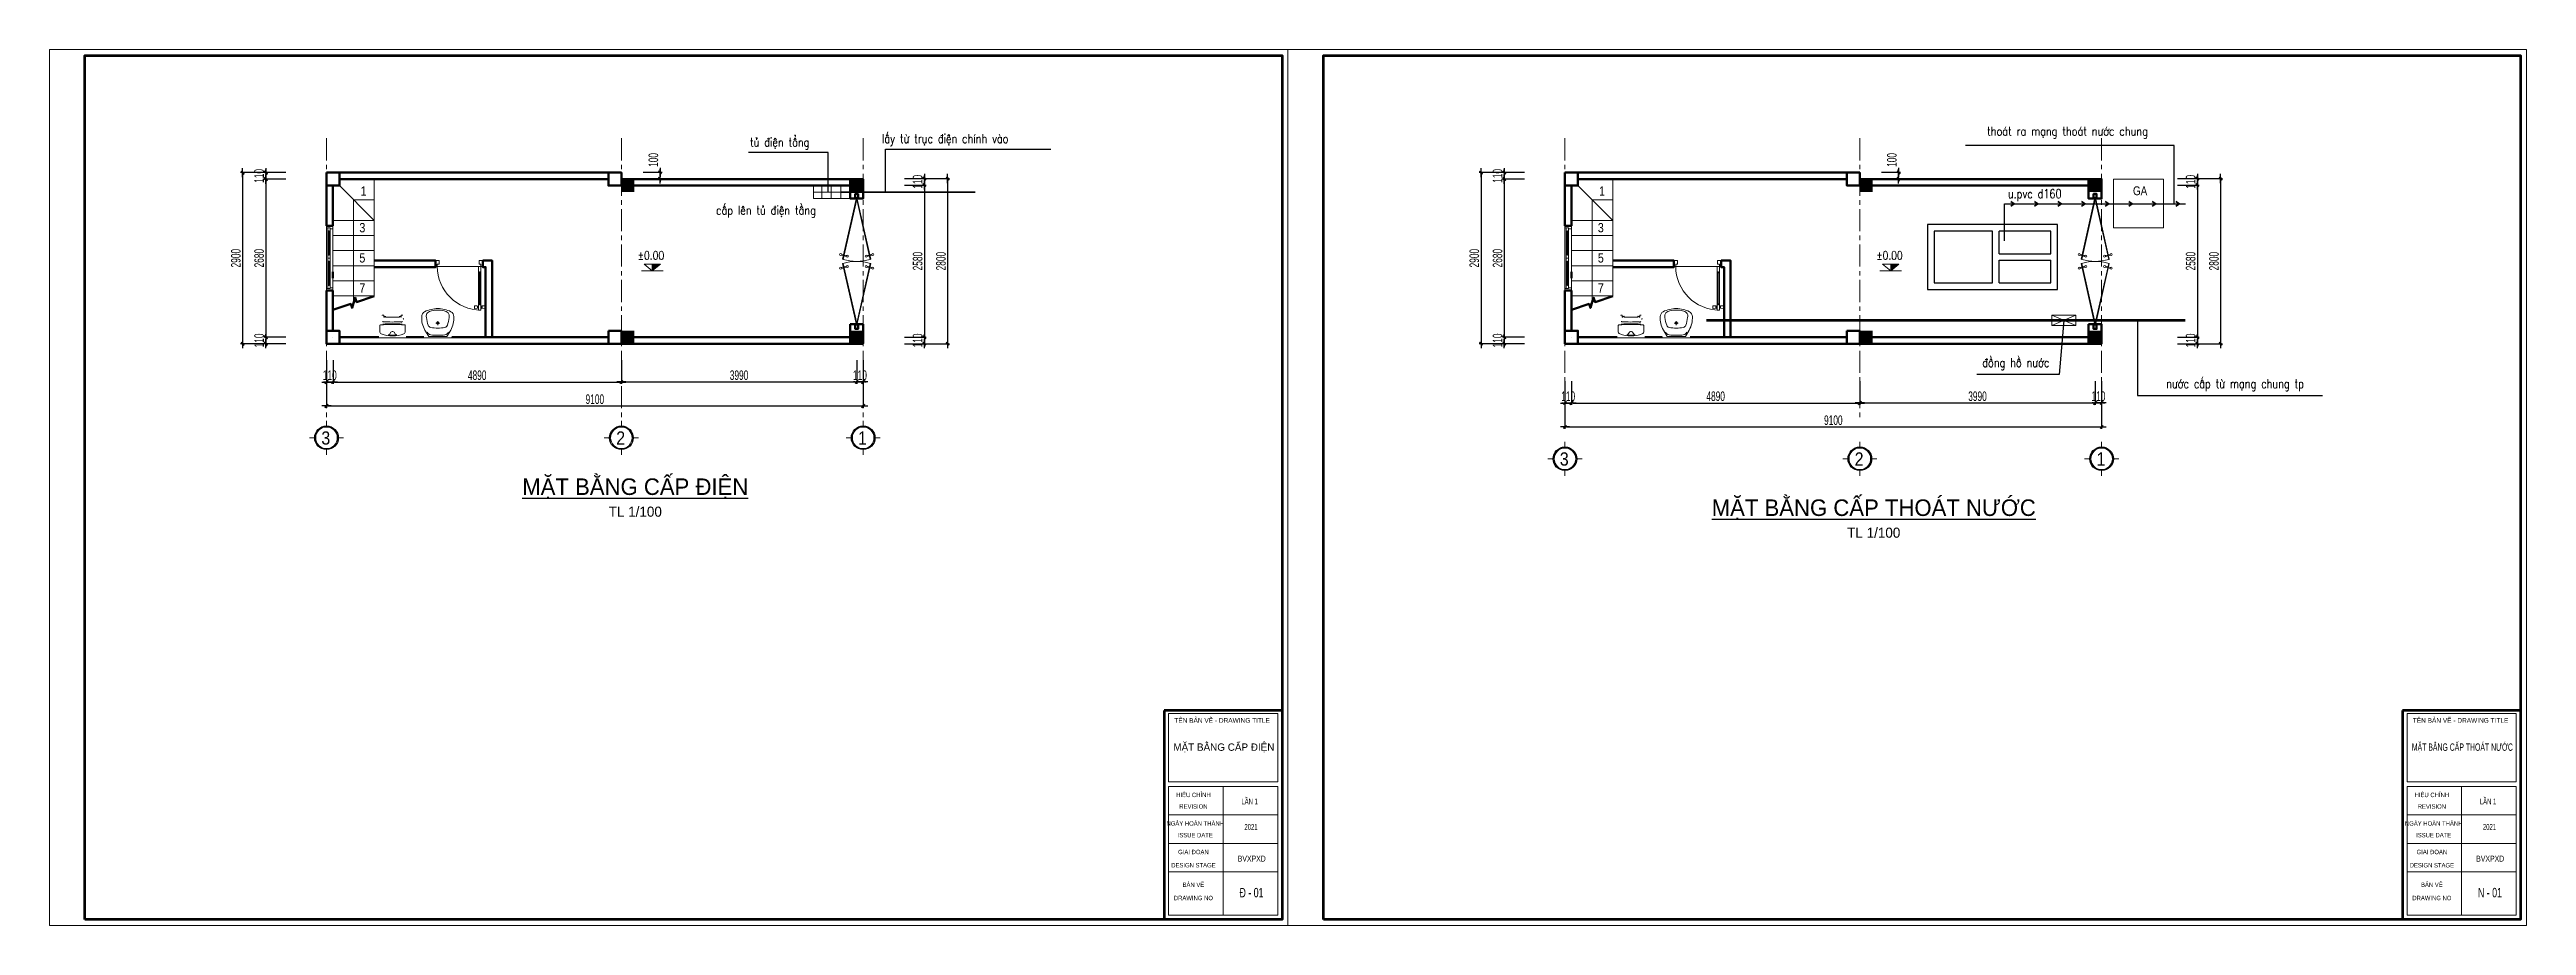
# Model space of a CAD drawing. Header units: millimetres. Extents: x 596422 to 1674380, y -367470 to 58862.
# Drawn here: x 818443 to 860443, y -74878 to -60028 of the extents above; entities that cross this region are included whole.
import ezdxf
from ezdxf.enums import TextEntityAlignment as Align

# ---------------------------------------------------------------- set-up
doc = ezdxf.new("R2010")
doc.units = ezdxf.units.MM
doc.header["$LTSCALE"] = 600
doc.header["$MEASUREMENT"] = 0
doc.linetypes.add('CENTER', pattern=[2, 1.25, -0.25, 0.25, -0.25])
doc.linetypes.add('HIDDEN', pattern=[0.375, 0.25, -0.125])
doc.layers.get('0').update_dxf_attribs({"lineweight": 0})
doc.layers.get('Defpoints').update_dxf_attribs({"lineweight": 0})
for name, color, linetype, lineweight in [('0.10_Thiet-Bi', 157, 'Continuous', 9), ('0.15_Cua', 144, 'Continuous', 15), ('cat1', 30, 'Continuous', 50), ('cat2', 22, 'Continuous', 30), ('cot', 40, 'Continuous', 13), ('dim', 144, 'Continuous', 13), ('EG Dim', 8, 'Continuous', 18), ('EG Net dam2', 6, 'Continuous', 35), ('EG Net manh', 9, 'Continuous', 5), ('EG Text2', 7, 'Continuous', 18), ('hatch1', 136, 'Continuous', 9), ('ISO', 33, 'Continuous', 15), ('LC Hatch', 252, 'Continuous', 9), ('LC ISO', 153, 'Continuous', 13), ('LC Net dam3', 1, 'Continuous', 60), ('LC Net thay', 7, 'Continuous', 25), ('LC noi that', 125, 'Continuous', 0), ('LC Text1', 3, 'Continuous', 20), ('LC Text2', 7, 'Continuous', 25), ('manh1', 67, 'Continuous', 13), ('noithat', 125, 'Continuous', 9), ('text', 1, 'Continuous', 20), ('thay1', 63, 'Continuous', 18), ('truc', 76, 'CENTER', 9), ('VAT DUNG TV', 253, 'Continuous', 9)]:
    doc.layers.add(name, color=color, linetype=linetype, lineweight=lineweight)
for name, color, linetype in [('font', 41, 'Continuous'), ('Khungten_LCDI', 7, 'Continuous'), ('Kichthuoc', 9, 'Continuous')]:
    doc.layers.add(name, color=color, linetype=linetype)
doc.styles.add('EG 1', font='VHAVANB.TTF')
doc.styles.add('HOATBIF', font='hoatbif.shx', dxfattribs={"width": 0.65})
doc.styles.add('Khungten', font='VHAVAN.TTF', dxfattribs={"width": 0.9, "height": 5000})
doc.styles.add('LC 1', font='VHAVANB.TTF')
doc.styles.add('LC 3', font='vnsimli.shx', dxfattribs={"width": 0.75})
doc.styles.add('style1', font='VHARIALN.TTF')
doc.styles.add('T1', font='Vnsimli.shx', dxfattribs={"width": 0.8})
doc.styles.add('T2', font='VHARIAL.TTF', dxfattribs={"width": 0.8})
doc.styles.add('Title', font='VHAVAN.TTF', dxfattribs={"width": 0.8})
doc.dimstyles.new('1-100', dxfattribs={"dimscale": 300, "dimtxt": 1.2, "dimasz": 0.25, "dimexe": 0.5, "dimexo": 0, "dimgap": 0.3, "dimtad": 1, "dimdec": 0, "dimzin": 0, "dimdsep": 46, "dimtxsty": 'HOATBIF', "dimblk1": 'DOT', "dimblk2": 'DOT', "dimsah": 1, "dimcen": -1, "dimdle": 1, "dimclrd": 256, "dimclre": 256, "dimclrt": 4, "dimadec": 3, "dimazin": 2, "dimtfac": 0.333333, "dimtdec": 0, "dimtix": 1, "dimtmove": 2, "dimatfit": 3, "dimldrblk": 'DOT', "dimfxl": 1, "dimtvp": 0.833333, "dimtolj": 1, "dimtzin": 0, "dimarcsym": 0})
doc.dimstyles.new('1-100(1-70)', dxfattribs={"dimscale": 70, "dimtxt": 2.5, "dimasz": 0.35, "dimexe": 0.5, "dimexo": 0, "dimgap": 0.8, "dimtad": 1, "dimdec": 0, "dimzin": 0, "dimdsep": 46, "dimtxsty": 'HOATBIF', "dimblk1": 'DOT', "dimblk2": 'DOT', "dimsah": 1, "dimcen": -1, "dimdle": 1, "dimclrd": 256, "dimclre": 256, "dimclrt": 4, "dimadec": 3, "dimazin": 2, "dimtfac": 0.333333, "dimtdec": 0, "dimtix": 1, "dimtmove": 2, "dimatfit": 3, "dimldrblk": 'DOT', "dimfxl": 1, "dimtvp": 0.833333, "dimtolj": 1, "dimtzin": 0, "dimarcsym": 0})

msp = doc.modelspace()

# ---------------------------------------------------------------- texts
at = {"layer": 'font', "style": 'style1'}
for s, p in [('1', (823717.3, -62506.5)), ('1', (844717.3, -62506.5)), ('3', (823697.2, -63126.9)), ('3', (844697.2, -63126.9)), ('5', (823697.2, -63638.9)), ('5', (844697.2, -63638.9)), ('7', (823697.2, -64150.9)), ('7', (844697.2, -64150.9))]:
    msp.add_text(s, height=157.9, dxfattribs=at).set_placement(p)
at = {"layer": 'LC Text1', "color": 3, "style": 'LC 3', "width": 0.8}
for s, p in [('tñ ®iÖn tæng', (830320.4, -61673)), ('lÊy tõ trôc ®iÖn chÝnh vµo', (832559.2, -61613.5)), ('cÊp lªn tñ ®iÖn tÇng', (829745.9, -62827.4))]:
    msp.add_text(s, height=150, dxfattribs=at).set_placement(p)
for s, p in [('tho¸t ra m¹ng tho¸t n\xadíc chung', (852661.2, -61487.3)), ('u.pvc d160', (852105, -62547.7)), ('®ång hå n\xadíc', (851784.5, -65411.5)), ('n\xadíc cÊp tõ m¹ng chung tp', (855502.1, -65767.8))]:
    msp.add_text(s, height=150, dxfattribs=at).set_placement(p, align=Align.CENTER)
at = {"layer": 'LC Text1', "ltscale": 0.2, "style": 'LC 1', "width": 0.9}
for s, p in [('3', (823127.7, -66793.3)), ('2', (828127.7, -66793.3)), ('1', (832227.7, -66793.3)), ('3', (844127.7, -67149.4)), ('2', (849127.7, -67149.4)), ('1', (853227.7, -67149.4))]:
    msp.add_text(s, height=224.7, dxfattribs=at).set_placement(p, align=Align.BOTTOM_CENTER)
at = {"layer": 'LC Text2', "style": 'T2', "width": 0.8}
msp.add_text('GA', height=150, dxfattribs=at).set_placement((853770.8, -62497.4))

# ---------------------------------------------------------------- blocks, each defined once
blk = doc.blocks.new('LCDI-new')
at = {"layer": 'Defpoints', "lineweight": 0}
blk.add_lwpolyline([(-1626044.71, 488105.01), (-1626044.71, 488402.01), (-1625624.71, 488402.01), (-1625624.71, 488105.01)], close=True, dxfattribs=at)
at = {"layer": 'Khungten_LCDI', "color": 5, "lineweight": 25}
blk.add_line((-1625626.71, 488107.01), (-1625626.71, 488400.01), dxfattribs=at)
at = {"layer": 'Khungten_LCDI', "color": 5, "lineweight": 60}
for p, q in [((-1625666.71, 488177.85), (-1625666.71, 488107.01)), ((-1625626.71, 488177.85), (-1625666.71, 488177.85))]:
    blk.add_line(p, q, dxfattribs=at)
at = {"layer": 'Khungten_LCDI', "color": 9, "lineweight": 15}
for p, q in [((-1625646.71, 488152.18), (-1625646.71, 488108.51)), ((-1625628.21, 488142.51), (-1625665.21, 488142.51)), ((-1625628.21, 488132.84), (-1625665.21, 488132.84)), ((-1625628.21, 488123.18), (-1625665.21, 488123.18))]:
    blk.add_line(p, q, dxfattribs=at)
at = {"layer": 'Khungten_LCDI', "color": 5, "lineweight": 60}
blk.add_lwpolyline([(-1626032.71, 488107.01), (-1626032.71, 488400.01), (-1625626.71, 488400.01), (-1625626.71, 488107.01)], close=True, dxfattribs=at)
at = {"layer": 'Khungten_LCDI', "color": 9, "lineweight": 15}
for points in [[(-1625665.21, 488153.68), (-1625628.21, 488153.68), (-1625628.21, 488176.84), (-1625665.21, 488176.84)], [(-1625665.21, 488108.51), (-1625628.21, 488108.51), (-1625628.21, 488152.18), (-1625665.21, 488152.18)]]:
    blk.add_lwpolyline(points, close=True, dxfattribs=at)
at = {"color": 7, "style": 'Khungten'}
blk.add_text('tªn b¶n vÏ - drawing title', height=1.6, dxfattribs=at).set_placement((-1625647.05, 488173.74), align=Align.CENTER)
at = {"color": 7}
for s, height, style, width, p in [('hiÖu chØnh', 1.5, 'Khungten', 0.8, (-1625656.79, 488148.52)), ('revision', 1.5, 'Khungten', 0.8, (-1625656.79, 488144.6)), ('ngµy hoµn thµnh', 1.5, 'Khungten', 0.8, (-1625656.17, 488138.85)), ('issue date', 1.5, 'Khungten', 0.8, (-1625656.17, 488134.89)), ('design stage', 1.5, 'Khungten', 0.8, (-1625656.79, 488124.68)), ('giai ®o¹n', 1.5, 'Khungten', 0.8, (-1625656.79, 488129.18)), ('BVxpxd', 2, 'Title', 0.7, (-1625637, 488126.67)), ('b¶n vÏ', 1.5, 'Khungten', 0.8, (-1625656.79, 488118.07)), ('drawing nO', 1.5, 'Khungten', 0.8, (-1625656.79, 488113.57))]:
    blk.add_text(s, height=height, dxfattribs=dict(at, style=style, width=width)).set_placement(p, align=Align.CENTER)
at = {"color": 2, "style": 'Title', "width": 1.824646}
for tag, p, p2 in [('TENBANVE1', (-1625663.58, 488164.65), (-1625629.32, 488164.65)), ('TENBANVE2', (-1625663.58, 488157.89), (-1625629.32, 488157.89))]:
    blk.add_attdef(tag, text='', height=2.5, dxfattribs=at).set_placement(p, p2, align=Align.FIT)
at = {"color": 7, "style": 'Khungten', "width": 0.8}
for tag, p in [('REVISION', (-1625637.72, 488146.05)), ('NGAYHT', (-1625637.25, 488137.42))]:
    blk.add_attdef(tag, text='', height=2, dxfattribs=at).set_placement(p, align=Align.CENTER)
at = {"color": 2, "style": 'Title', "width": 0.7}
blk.add_attdef('SOBANVE', text='', height=2.5, dxfattribs=at).set_placement((-1625637.09, 488114.55), align=Align.CENTER)
blk = doc.blocks.new('TIEUDE1')
at = {"layer": 'EG Text2', "color": 7, "style": 'EG 1'}
blk.add_attdef('TIªU§Ò', text='', height=5, dxfattribs=at).set_placement((0, 0), align=Align.BOTTOM_CENTER)
blk.add_attdef('TL', text='', height=3, dxfattribs=at).set_placement((0, -2), align=Align.TOP_CENTER)
blk = doc.blocks.new('TTRUC')
at = {"layer": 'ISO'}
for p, q in [((-6.4, 0), (-10.1, 0)), ((0, 6.4), (0, 10.1)), ((6.4, 0), (10.1, 0)), ((0, -6.4), (0, -10.1))]:
    blk.add_line(p, q, dxfattribs=at)
blk.add_circle((0, 0), 6.37, dxfattribs=at)
at = {"layer": 'Kichthuoc'}
blk.add_circle((0, 0), 6.95, dxfattribs=at)
blk = doc.blocks.new('DOT')
at = {"layer": 'Kichthuoc'}
blk.add_line((-3, 0), (3, 0), dxfattribs=at)
at = {"layer": 'Kichthuoc', "color": 4}
blk.add_line((-1, -1), (1, 1), dxfattribs=at)
blk.add_lwpolyline([(0.5, 1), (-1, -0.5), (-0.5, -1), (1, 0.5)], close=True, dxfattribs=at)
blk = doc.blocks.new('*D594')
at = {"layer": 'Defpoints', "color": 0, "transparency": 16777216}
for p in [(828140, -65292), (832130, -65292), (832130, -65664)]:
    blk.add_point(p, dxfattribs=at)
at = {"layer": 'EG Dim', "lineweight": -2, "transparency": 16777216}
for p, q in [((828140, -65292), (828140, -65697)), ((832130, -65292), (832130, -65697)), ((828166, -65664), (832104, -65664))]:
    blk.add_line(p, q, dxfattribs=at)
at = {"layer": 'EG Dim', "lineweight": -2, "transparency": 16777216, "xscale": 26, "yscale": 26, "zscale": 26, "rotation": 180}
blk.add_blockref('DOT', (828140, -65664), dxfattribs=at)
at = {"layer": 'EG Dim', "lineweight": -2, "transparency": 16777216, "xscale": 26, "yscale": 26, "zscale": 26}
blk.add_blockref('DOT', (832130, -65664), dxfattribs=at)
at = {"layer": 'EG Dim', "color": 4, "transparency": 16777216, "insert": (830135, -65550), "char_height": 162.5, "attachment_point": 5, "style": 'HOATBIF'}
blk.add_mtext('\\A1;3990', dxfattribs=at)
blk = doc.blocks.new('_Dot')
at = {"color": 0, "linetype": 'ByBlock', "lineweight": -2}
blk.add_line((-0.5, 0), (-1, 0), dxfattribs=at)
at = {"color": 0, "linetype": 'ByBlock', "const_width": 0.5}
blk.add_lwpolyline([(-0.25, 0, 1), (0.25, 0, 1)], format="xyb", close=True, dxfattribs=at)
blk = doc.blocks.new('*D595')
at = {"layer": 'Defpoints', "color": 0, "transparency": 16777216}
for p in [(823140, -65293), (832240, -65292), (832240, -66071)]:
    blk.add_point(p, dxfattribs=at)
at = {"layer": 'EG Dim', "lineweight": -2, "transparency": 16777216}
for p, q in [((823140, -65293), (823140, -66103)), ((832240, -65292), (832240, -66103)), ((823166, -66071), (832214, -66071))]:
    blk.add_line(p, q, dxfattribs=at)
at = {"layer": 'EG Dim', "lineweight": -2, "transparency": 16777216, "xscale": 26, "yscale": 26, "zscale": 26, "rotation": 180}
blk.add_blockref('DOT', (823140, -66071), dxfattribs=at)
at = {"layer": 'EG Dim', "lineweight": -2, "transparency": 16777216, "xscale": 26, "yscale": 26, "zscale": 26}
blk.add_blockref('DOT', (832240, -66071), dxfattribs=at)
at = {"layer": 'EG Dim', "color": 4, "transparency": 16777216, "insert": (827690, -65957), "char_height": 162.5, "attachment_point": 5, "style": 'HOATBIF'}
blk.add_mtext('\\A1;9100', dxfattribs=at)
blk = doc.blocks.new('*D596')
at = {"layer": 'Defpoints', "color": 0, "transparency": 16777216}
for p in [(822451, -62225), (822111, -64905), (822451, -64905)]:
    blk.add_point(p, dxfattribs=at)
at = {"layer": 'EG Dim', "lineweight": -2, "transparency": 16777216}
for p, q in [((822451, -62225), (822079, -62225)), ((822111, -62251), (822111, -64879)), ((822451, -64905), (822079, -64905))]:
    blk.add_line(p, q, dxfattribs=at)
at = {"layer": 'EG Dim', "lineweight": -2, "transparency": 16777216, "xscale": 26, "yscale": 26, "zscale": 26}
for p, rotation in [((822111, -62225), 90), ((822111, -64905), 270)]:
    blk.add_blockref('DOT', p, dxfattribs=dict(at, rotation=rotation))
at = {"layer": 'EG Dim', "color": 4, "transparency": 16777216, "insert": (821997, -63565), "char_height": 162.5, "attachment_point": 5, "rotation": 90, "style": 'HOATBIF'}
blk.add_mtext('\\A1;2680', dxfattribs=at)
blk = doc.blocks.new('*D597')
at = {"layer": 'Defpoints', "color": 0, "transparency": 16777216}
for p in [(822111, -65015), (822451, -64905), (822451, -65015)]:
    blk.add_point(p, dxfattribs=at)
at = {"layer": 'EG Dim', "lineweight": -2, "transparency": 16777216}
for p, q in [((822451, -64905), (822079, -64905)), ((822451, -65015), (822079, -65015)), ((822111, -64879), (822111, -64853)), ((822111, -64905), (822111, -65015)), ((822111, -65041), (822111, -65067))]:
    blk.add_line(p, q, dxfattribs=at)
at = {"layer": 'EG Dim', "lineweight": -2, "transparency": 16777216, "xscale": 26, "yscale": 26, "zscale": 26}
for p, rotation in [((822111, -64905), 270), ((822111, -65015), 90)]:
    blk.add_blockref('DOT', p, dxfattribs=dict(at, rotation=rotation))
at = {"layer": 'EG Dim', "color": 4, "transparency": 16777216, "insert": (821997, -64960), "char_height": 162.5, "attachment_point": 5, "rotation": 90, "style": 'HOATBIF'}
blk.add_mtext('\\A1;110', dxfattribs=at)
blk = doc.blocks.new('*D598')
at = {"layer": 'Defpoints', "color": 0, "transparency": 16777216}
for p in [(822451, -62115), (822111, -62225), (822451, -62225)]:
    blk.add_point(p, dxfattribs=at)
at = {"layer": 'EG Dim', "lineweight": -2, "transparency": 16777216}
for p, q in [((822451, -62115), (822079, -62115)), ((822111, -62089), (822111, -62063)), ((822111, -62115), (822111, -62225)), ((822451, -62225), (822079, -62225)), ((822111, -62251), (822111, -62277))]:
    blk.add_line(p, q, dxfattribs=at)
at = {"layer": 'EG Dim', "lineweight": -2, "transparency": 16777216, "xscale": 26, "yscale": 26, "zscale": 26}
for p, rotation in [((822111, -62115), 270), ((822111, -62225), 90)]:
    blk.add_blockref('DOT', p, dxfattribs=dict(at, rotation=rotation))
at = {"layer": 'EG Dim', "color": 4, "transparency": 16777216, "insert": (821997, -62170), "char_height": 162.5, "attachment_point": 5, "rotation": 90, "style": 'HOATBIF'}
blk.add_mtext('\\A1;110', dxfattribs=at)
blk = doc.blocks.new('*D599')
at = {"layer": 'Defpoints', "color": 0, "transparency": 16777216}
for p in [(822451, -62115), (821716, -65015), (822451, -65015)]:
    blk.add_point(p, dxfattribs=at)
at = {"layer": 'EG Dim', "lineweight": -2, "transparency": 16777216}
for p, q in [((822451, -62115), (821684, -62115)), ((821716, -62141), (821716, -64989)), ((822451, -65015), (821684, -65015))]:
    blk.add_line(p, q, dxfattribs=at)
at = {"layer": 'EG Dim', "lineweight": -2, "transparency": 16777216, "xscale": 26, "yscale": 26, "zscale": 26}
for p, rotation in [((821716, -62115), 90), ((821716, -65015), 270)]:
    blk.add_blockref('DOT', p, dxfattribs=dict(at, rotation=rotation))
at = {"layer": 'EG Dim', "color": 4, "transparency": 16777216, "insert": (821603, -63565), "char_height": 162.5, "attachment_point": 5, "rotation": 90, "style": 'HOATBIF'}
blk.add_mtext('\\A1;2900', dxfattribs=at)
blk = doc.blocks.new('*D600')
at = {"layer": 'Defpoints', "color": 0, "transparency": 16777216}
for p in [(823140, -65293), (823250, -65293), (823250, -65665)]:
    blk.add_point(p, dxfattribs=at)
at = {"layer": 'EG Dim', "lineweight": -2, "transparency": 16777216}
for p, q in [((823140, -65293), (823140, -65697)), ((823250, -65293), (823250, -65697)), ((823114, -65665), (823088, -65665)), ((823140, -65665), (823250, -65665)), ((823276, -65665), (823302, -65665))]:
    blk.add_line(p, q, dxfattribs=at)
at = {"layer": 'EG Dim', "lineweight": -2, "transparency": 16777216, "xscale": 26, "yscale": 26, "zscale": 26}
blk.add_blockref('DOT', (823140, -65665), dxfattribs=at)
at = {"layer": 'EG Dim', "lineweight": -2, "transparency": 16777216, "xscale": 26, "yscale": 26, "zscale": 26, "rotation": 180}
blk.add_blockref('DOT', (823250, -65665), dxfattribs=at)
at = {"layer": 'EG Dim', "color": 4, "transparency": 16777216, "insert": (823195, -65551), "char_height": 162.5, "attachment_point": 5, "style": 'HOATBIF'}
blk.add_mtext('\\A1;110', dxfattribs=at)
blk = doc.blocks.new('*D601')
at = {"layer": 'Defpoints', "color": 0, "transparency": 16777216}
for p in [(832130, -65292), (832240, -65292), (832240, -65664)]:
    blk.add_point(p, dxfattribs=at)
at = {"layer": 'EG Dim', "lineweight": -2, "transparency": 16777216}
for p, q in [((832130, -65292), (832130, -65696)), ((832240, -65292), (832240, -65696)), ((832104, -65664), (832078, -65664)), ((832130, -65664), (832240, -65664)), ((832266, -65664), (832292, -65664))]:
    blk.add_line(p, q, dxfattribs=at)
at = {"layer": 'EG Dim', "lineweight": -2, "transparency": 16777216, "xscale": 26, "yscale": 26, "zscale": 26}
blk.add_blockref('DOT', (832130, -65664), dxfattribs=at)
at = {"layer": 'EG Dim', "lineweight": -2, "transparency": 16777216, "xscale": 26, "yscale": 26, "zscale": 26, "rotation": 180}
blk.add_blockref('DOT', (832240, -65664), dxfattribs=at)
at = {"layer": 'EG Dim', "color": 4, "transparency": 16777216, "insert": (832185, -65550), "char_height": 162.5, "attachment_point": 5, "style": 'HOATBIF'}
blk.add_mtext('\\A1;110', dxfattribs=at)
blk = doc.blocks.new('*D602')
at = {"layer": 'Defpoints', "color": 0, "transparency": 16777216}
for p in [(832938, -62325), (832938, -64905), (833278, -64905)]:
    blk.add_point(p, dxfattribs=at)
at = {"layer": 'EG Dim', "lineweight": -2, "transparency": 16777216}
for p, q in [((832938, -62325), (833310, -62325)), ((833278, -62351), (833278, -64879)), ((832938, -64905), (833310, -64905))]:
    blk.add_line(p, q, dxfattribs=at)
at = {"layer": 'EG Dim', "lineweight": -2, "transparency": 16777216, "xscale": 26, "yscale": 26, "zscale": 26}
for p, rotation in [((833278, -62325), 90), ((833278, -64905), 270)]:
    blk.add_blockref('DOT', p, dxfattribs=dict(at, rotation=rotation))
at = {"layer": 'EG Dim', "color": 4, "transparency": 16777216, "insert": (833164, -63615), "char_height": 162.5, "attachment_point": 5, "rotation": 90, "style": 'HOATBIF'}
blk.add_mtext('\\A1;2580', dxfattribs=at)
blk = doc.blocks.new('*D603')
at = {"layer": 'Defpoints', "color": 0, "transparency": 16777216}
for p in [(832938, -64905), (832938, -65015), (833278, -65015)]:
    blk.add_point(p, dxfattribs=at)
at = {"layer": 'EG Dim', "lineweight": -2, "transparency": 16777216}
for p, q in [((832938, -64905), (833310, -64905)), ((832938, -65015), (833310, -65015)), ((833278, -64879), (833278, -64853)), ((833278, -64905), (833278, -65015)), ((833278, -65041), (833278, -65067))]:
    blk.add_line(p, q, dxfattribs=at)
at = {"layer": 'EG Dim', "lineweight": -2, "transparency": 16777216, "xscale": 26, "yscale": 26, "zscale": 26}
for p, rotation in [((833278, -64905), 270), ((833278, -65015), 90)]:
    blk.add_blockref('DOT', p, dxfattribs=dict(at, rotation=rotation))
at = {"layer": 'EG Dim', "color": 4, "transparency": 16777216, "insert": (833164, -64960), "char_height": 162.5, "attachment_point": 5, "rotation": 90, "style": 'HOATBIF'}
blk.add_mtext('\\A1;110', dxfattribs=at)
blk = doc.blocks.new('*D604')
at = {"layer": 'Defpoints', "color": 0, "transparency": 16777216}
for p in [(832938, -62215), (832938, -62325), (833278, -62325)]:
    blk.add_point(p, dxfattribs=at)
at = {"layer": 'EG Dim', "lineweight": -2, "transparency": 16777216}
for p, q in [((832938, -62215), (833310, -62215)), ((832938, -62325), (833310, -62325)), ((833278, -62189), (833278, -62163)), ((833278, -62215), (833278, -62325)), ((833278, -62351), (833278, -62377))]:
    blk.add_line(p, q, dxfattribs=at)
at = {"layer": 'EG Dim', "lineweight": -2, "transparency": 16777216, "xscale": 26, "yscale": 26, "zscale": 26}
for p, rotation in [((833278, -62215), 270), ((833278, -62325), 90)]:
    blk.add_blockref('DOT', p, dxfattribs=dict(at, rotation=rotation))
at = {"layer": 'EG Dim', "color": 4, "transparency": 16777216, "insert": (833164, -62270), "char_height": 162.5, "attachment_point": 5, "rotation": 90, "style": 'HOATBIF'}
blk.add_mtext('\\A1;110', dxfattribs=at)
blk = doc.blocks.new('*D605')
at = {"layer": 'Defpoints', "color": 0, "transparency": 16777216}
for p in [(832938, -62215), (832938, -65015), (833672, -65015)]:
    blk.add_point(p, dxfattribs=at)
at = {"layer": 'EG Dim', "lineweight": -2, "transparency": 16777216}
for p, q in [((832938, -62215), (833705, -62215)), ((833672, -62241), (833672, -64989)), ((832938, -65015), (833705, -65015))]:
    blk.add_line(p, q, dxfattribs=at)
at = {"layer": 'EG Dim', "lineweight": -2, "transparency": 16777216, "xscale": 26, "yscale": 26, "zscale": 26}
for p, rotation in [((833672, -62215), 90), ((833672, -65015), 270)]:
    blk.add_blockref('DOT', p, dxfattribs=dict(at, rotation=rotation))
at = {"layer": 'EG Dim', "color": 4, "transparency": 16777216, "insert": (833559, -63615), "char_height": 162.5, "attachment_point": 5, "rotation": 90, "style": 'HOATBIF'}
blk.add_mtext('\\A1;2800', dxfattribs=at)
blk = doc.blocks.new('*U14')
for p, q in [((30, 640), (30, 100)), ((70, 640), (70, 100)), ((30, 0), (770, 0))]:
    blk.add_line(p, q)
at = {"color": 8, "lineweight": 9}
for p, q in [((48, 650), (48, 90)), ((52, 650), (52, 90))]:
    blk.add_line(p, q, dxfattribs=at)
for points in [[(5, 670), (-35, 666, -0.443716), (-40, 671), (-40, 709, -0.443716), (-35, 714), (5, 710, -0.385314), (10, 705), (10, 675, -0.385314)], [(95, 670), (135, 666, 0.443716), (140, 671), (140, 709, 0.443716), (135, 714), (95, 710, 0.385314), (90, 705), (90, 675, 0.385314)]]:
    blk.add_lwpolyline(points, format="xyb", close=True)
for points in [[(20, 685), (10, 685), (10, 695), (20, 695)], [(55, 640), (70, 640), (70, 740), (30, 740), (30, 640), (45, 640), (45, 650), (55, 650), (55, 640)], [(80, 685), (90, 685), (90, 695), (80, 695)], [(55, 100), (70, 100), (70, 0), (30, 0), (30, 100), (45, 100), (45, 90), (55, 90), (55, 100)]]:
    blk.add_lwpolyline(points)
for points in [[(30, 0), (0, 0), (0, -100), (60, -100), (60, -40), (30, -40)], [(770, 0), (800, 0), (800, -100), (740, -100), (740, -40), (770, -40)]]:
    blk.add_lwpolyline(points, close=True)
for centre, start, end in [((70, 690), 143.1301, 216.8699), ((30, 690), 323.1301, 36.8699)]:
    blk.add_arc(centre, 50, start, end)
for centre, radius, start, end in [((30, 0), 740, 0, 90), ((47, 641), 8.25, 186.4342, 273.2898), ((53, 641), 8.25, 266.7102, 353.5658), ((47, 99), 8.25, 86.7102, 173.5658), ((53, 99), 8.25, 6.4342, 93.2898)]:
    blk.add_arc(centre, radius, start, end, dxfattribs=at)
blk = doc.blocks.new('TB WC BonCau 01')
at = {"color": 8}
blk.add_wipeout([(0, 230), (196, 230), (216, 220), (221, 207), (221, 200), (223, 180), (223, 165), (266, 168), (276, 180), (290, 185), (366, 190), (371, 185), (371, 180), (371, 174), (376, 174), (376, 180), (376, 185), (381, 190), (502, 186), (546, 180), (590, 170), (622, 160), (663, 140), (693, 120), (717, 100), (730, 88), (737, 80), (750, 60), (759, 40), (764, 20), (765, 0), (764, -20), (759, -40), (750, -60), (737, -80), (730, -88), (717, -100), (693, -120), (663, -140), (622, -160), (590, -170), (546, -180), (502, -186), (381, -190), (376, -185), (376, -180), (376, -174), (371, -174), (371, -180), (371, -185), (366, -190), (324, -188), (324, -200), (324, -205), (322, -207), (300, -207), (298, -205), (298, -200), (298, -186), (290, -185), (276, -180), (266, -168), (223, -165), (223, -180), (221, -200), (221, -207), (216, -220), (196, -230), (0, -230)], dxfattribs=at)
for p, q in [((48, 53), (84, 28)), ((95, 217), (196, 217)), ((339, 139), (339, 148)), ((340, 149), (371, 149)), ((353, 138), (340, 138)), ((342, -117), (342, 117)), ((342, 117), (353, 117)), ((354, 119), (354, 137)), ((376, 174), (371, 174)), ((376, 154), (376, 174)), ((84, -28), (48, -53)), ((95, -217), (196, -217)), ((258, -142), (258, -158)), ((260, -140), (262, -140)), ((262, -160), (260, -160)), ((263, -160), (262, -160)), ((339, -148), (339, -139)), ((340, -138), (353, -138)), ((371, -149), (340, -149)), ((353, -117), (342, -117)), ((354, -137), (354, -119)), ((376, -154), (376, -174))]:
    blk.add_line(p, q)
for centre, radius, start, end in [((563, 0), 540, 159.2678, 200.7321), ((535, 0), 500, 171.6681, 188.3323), ((60, 70), 20, 171.6799, 234.0514), ((95, 177), 40, 89.9986, 159.2669), ((64, 0), 34, 10.761, 54.0415), ((64, 0), 34, 349.239, 10.761), ((196, 205), 12, 3.9186, 90), ((-2782, 0), 2997, 356.062, 3.938), ((-2782, 0), 3010, 356.859, 3.1425), ((2758, 0), 2500, 176.3855, 183.208), ((293, 155), 30, 154.597, 176.3937), ((340, 148), 1, 89.9427, 180), ((340, 139), 0.499, 180, 270.1146), ((353, 137), 2, 0, 89.9713), ((353, 119), 2, 270.0286, 0), ((371, 154), 5, 270.0114, 0), ((60, -70), 20, 125.9547, 188.3347), ((95, -177), 40, 200.7312, 270.0014), ((64, 0), 34, 305.9475, 349.2341), ((196, -205), 12, 270.0048, 356.0627), ((260, -142), 2, 90, 180), ((260, -158), 2, 180, 270), ((293, -155), 30, 189.5643, 205.4252), ((310, -202), 20.2, 45.6327, 125.8626), ((340, -139), 0.5, 89.8854, 180), ((340, -148), 0.999, 180, 270.0573), ((353, -119), 2, 0, 89.9713), ((353, -137), 2, 270.0286, 0), ((371, -154), 5, 0, 89.9885)]:
    blk.add_arc(centre, radius, start, end)
blk = doc.blocks.new('*U47')
at = {"color": 8}
blk.add_wipeout([(0, 232), (40, 240), (141, 260), (241, 280), (296, 287), (352, 288), (388, 280), (421, 260), (439, 240), (451, 220), (460, 200), (468, 180), (475, 160), (481, 140), (487, 120), (491, 100), (495, 80), (497, 60), (499, 40), (500, 20), (500, 0), (500, -20), (499, -40), (497, -60), (495, -80), (491, -100), (487, -120), (481, -140), (475, -160), (468, -180), (460, -200), (451, -220), (439, -240), (421, -260), (388, -280), (352, -288), (296, -287), (240, -280), (141, -260), (40, -240), (0, -232)], dxfattribs=at).dxf.layer = 'LC noi that'
for p, q in [((204, 0), (274, 0)), ((239, 35), (239, -35))]:
    blk.add_line(p, q)
blk.add_lwpolyline([(15, -154), (15, 154), (121, 219, -0.14257), (351, 273, -0.255099), (432, 223, -0.124237), (485, 0, -0.124237), (432, -223, -0.255099), (351, -273, -0.142542), (121, -219)], format="xyb", close=True)
for points in [[(87, -180, -0.253319), (33, -92), (33, 92, -0.253319), (87, 180)], [(154, 0, -0.05085), (166, 121, -0.267955), (203, 162, -0.045825), (335, 193, -0.034433), (365, 195, -0.20396), (412, 175, -0.140892), (448, 107, -0.051029), (459, 0, -0.051029), (448, -107, -0.140892), (412, -175, -0.20396), (365, -195, -0.034433), (335, -193, -0.045825), (203, -162, -0.267955), (166, -121, -0.05085), (154, 0, 0.05085)]]:
    blk.add_lwpolyline(points, format="xyb")
blk.add_circle((239, 0), 20)
blk = doc.blocks.new('Caodo1')
at = {"layer": 'LC Text1'}
blk.add_hatch(color=256, dxfattribs=at).paths.add_polyline_path([(0, 200), (0, 0), (243, 200)])
for p, q in [((324, 0), (-324, 0)), ((0, 0), (0, 200))]:
    blk.add_line(p, q, dxfattribs=at)
blk.add_lwpolyline([(-243, 200), (243, 200), (0, 0), (0, 0)], close=True, dxfattribs=at)
at = {"layer": 'LC Text1', "style": 'T1', "width": 0.8}
blk.add_attdef('%%P0,00', text='', height=250, dxfattribs=at).set_placement((-39, 460), align=Align.MIDDLE_CENTER)
blk = doc.blocks.new('*D606')
at = {"layer": 'Defpoints', "color": 0, "transparency": 16777216}
for p in [(828507, -62109), (828796, -62109), (828507, -62219)]:
    blk.add_point(p, dxfattribs=at)
at = {"layer": 'EG Dim', "lineweight": -2, "transparency": 16777216}
for p, q in [((828507, -62109), (828829, -62109)), ((828796, -62083), (828796, -62057)), ((828796, -62219), (828796, -62109)), ((828507, -62219), (828829, -62219)), ((828796, -62245), (828796, -62271))]:
    blk.add_line(p, q, dxfattribs=at)
at = {"layer": 'EG Dim', "lineweight": -2, "transparency": 16777216, "xscale": 26, "yscale": 26, "zscale": 26}
for p, rotation in [((828796, -62109), 270), ((828796, -62219), 90)]:
    blk.add_blockref('DOT', p, dxfattribs=dict(at, rotation=rotation))
at = {"layer": 'EG Dim', "color": 4, "transparency": 16777216, "insert": (828683, -61900), "char_height": 162.5, "attachment_point": 5, "rotation": 90, "style": 'HOATBIF'}
blk.add_mtext('\\A1;100', dxfattribs=at)
blk = doc.blocks.new('*U18')
for p, q in [((35, 0), (1065, 0)), ((50, -110), (1050, -110)), ((610, -20), (1005, -20)), ((610, -60), (1005, -60))]:
    blk.add_line(p, q)
at = {"color": 8, "lineweight": 5}
for p, q in [((95, -20), (490, -20)), ((95, -35), (490, -35)), ((95, -45), (490, -45)), ((95, -60), (490, -60)), ((610, -20), (1005, -20)), ((610, -35), (1005, -35)), ((610, -45), (1005, -45)), ((610, -60), (1005, -60))]:
    blk.add_line(p, q, dxfattribs=at)
for points in [[(0, 0), (35, 0), (35, -60), (50, -60), (50, -110), (0, -110), (0, 0)], [(1100, 0), (1065, 0), (1065, -60), (1050, -60), (1050, -110), (1100, -110), (1100, 0)], [(610, -45), (610, -60), (550, -60), (550, -20), (610, -20), (610, -35), (600, -35), (600, -45), (610, -45)], [(1005, -45), (1005, -60), (1065, -60), (1065, -20), (1005, -20), (1005, -35), (1015, -35), (1015, -45), (1005, -45)]]:
    blk.add_lwpolyline(points)
for points in [[(35, -20), (95, -20), (95, -35), (85, -35), (85, -45), (95, -45), (95, -60), (35, -60)], [(550, -20), (490, -20), (490, -35), (500, -35), (500, -45), (490, -45), (490, -60), (550, -60)]]:
    blk.add_lwpolyline(points, close=True)
for points in [[(95, -29, -0.312187), (102, -35, -0.312187)], [(95, -51, 0.312187), (102, -45, 0.312187)], [(490, -29, 0.312187), (483, -35, 0.312187)], [(490, -51, -0.312187), (483, -45, -0.312187)]]:
    blk.add_lwpolyline(points, format="xyb", dxfattribs=at)
for centre, start, end in [((609, -37), 14.2151, 83.5658), ((609, -43), 276.4342, 345.7849), ((1006, -37), 96.4342, 165.7849), ((1006, -43), 194.2151, 263.5658)]:
    blk.add_arc(centre, 8.25, start, end, dxfattribs=at)
blk = doc.blocks.new('*D607')
at = {"layer": 'Defpoints', "color": 0, "transparency": 16777216}
for p in [(823250, -65293), (828140, -65292), (828140, -65665)]:
    blk.add_point(p, dxfattribs=at)
at = {"layer": 'EG Dim', "lineweight": -2, "transparency": 16777216}
for p, q in [((823250, -65293), (823250, -65697)), ((828140, -65292), (828140, -65697)), ((823276, -65665), (828114, -65665))]:
    blk.add_line(p, q, dxfattribs=at)
at = {"layer": 'EG Dim', "lineweight": -2, "transparency": 16777216, "xscale": 26, "yscale": 26, "zscale": 26, "rotation": 180}
blk.add_blockref('DOT', (823250, -65665), dxfattribs=at)
at = {"layer": 'EG Dim', "lineweight": -2, "transparency": 16777216, "xscale": 26, "yscale": 26, "zscale": 26}
blk.add_blockref('DOT', (828140, -65665), dxfattribs=at)
at = {"layer": 'EG Dim', "color": 4, "transparency": 16777216, "insert": (825695, -65551), "char_height": 162.5, "attachment_point": 5, "style": 'HOATBIF'}
blk.add_mtext('\\A1;4890', dxfattribs=at)
blk = doc.blocks.new('cuongluc')
at = {"layer": 'VAT DUNG TV'}
for points in [[(-6, -16), (-6, 0), (-22, 0), (-22, -16)], [(6, 0), (6, -32), (-6, -32), (-6, 0)], [(6, -16), (6, 0), (22, 0), (22, -16)], [(-11, -34), (-271, -1190), (-259, -1194), (1, -38)], [(-6, -16), (-6, -32), (-22, -32), (-22, -16)], [(12, -34), (272, -1190), (261, -1194), (1, -38)], [(-287, -1097), (-291, -1113), (-253, -1123), (-248, -1108)], [(-287, -1367), (-291, -1351), (-253, -1341), (-249, -1356)], [(-11, -2429), (-271, -1275), (-259, -1271), (1, -2425)], [(-198, -1122), (-202, -1137), (-241, -1126), (-237, -1111)], [(-198, -1343), (-203, -1327), (-241, -1338), (-237, -1353)], [(12, -2429), (272, -1275), (261, -1271), (1, -2425)], [(199, -1122), (204, -1137), (242, -1126), (238, -1111)], [(200, -1343), (204, -1327), (243, -1338), (238, -1353)], [(288, -1097), (292, -1113), (254, -1123), (250, -1108)], [(289, -1367), (293, -1351), (254, -1341), (250, -1356)], [(-6, -2448), (-6, -2432), (-22, -2432), (-22, -2448)], [(-6, -2448), (-6, -2464), (-22, -2464), (-22, -2448)], [(6, -2464), (6, -2432), (-6, -2432), (-6, -2464)], [(6, -2448), (6, -2464), (22, -2464), (22, -2448)]]:
    blk.add_lwpolyline(points, close=True, dxfattribs=at)
for centre in [(-309, -1364), (-308, -1100), (-181, -1134), (-181, -1330), (182, -1134), (183, -1330), (310, -1100), (310, -1364)]:
    blk.add_circle(centre, 20, dxfattribs=at)
for centre, radius, start, end in [((1, -323), 909, 253.3848, 286.6152), ((1, -2111), 879, 72.7862, 107.2138)]:
    blk.add_arc(centre, radius, start, end, dxfattribs=at)
blk = doc.blocks.new('*D610')
at = {"layer": 'Defpoints', "color": 0, "transparency": 16777216}
for p in [(849140, -65649), (853130, -65648), (853130, -66020)]:
    blk.add_point(p, dxfattribs=at)
at = {"layer": 'EG Dim', "lineweight": -2, "transparency": 16777216}
for p, q in [((849140, -65649), (849140, -66053)), ((853130, -65648), (853130, -66053)), ((849166, -66020), (853104, -66020))]:
    blk.add_line(p, q, dxfattribs=at)
at = {"layer": 'EG Dim', "lineweight": -2, "transparency": 16777216, "xscale": 26, "yscale": 26, "zscale": 26, "rotation": 180}
blk.add_blockref('DOT', (849140, -66020), dxfattribs=at)
at = {"layer": 'EG Dim', "lineweight": -2, "transparency": 16777216, "xscale": 26, "yscale": 26, "zscale": 26}
blk.add_blockref('DOT', (853130, -66020), dxfattribs=at)
at = {"layer": 'EG Dim', "color": 4, "transparency": 16777216, "insert": (851135, -65907), "char_height": 162.5, "attachment_point": 5, "style": 'HOATBIF'}
blk.add_mtext('\\A1;3990', dxfattribs=at)
blk = doc.blocks.new('*D611')
at = {"layer": 'Defpoints', "color": 0, "transparency": 16777216}
for p in [(844140, -65649), (853240, -65649), (853240, -66427)]:
    blk.add_point(p, dxfattribs=at)
at = {"layer": 'EG Dim', "lineweight": -2, "transparency": 16777216}
for p, q in [((844140, -65649), (844140, -66459)), ((853240, -65649), (853240, -66459)), ((844166, -66427), (853214, -66427))]:
    blk.add_line(p, q, dxfattribs=at)
at = {"layer": 'EG Dim', "lineweight": -2, "transparency": 16777216, "xscale": 26, "yscale": 26, "zscale": 26, "rotation": 180}
blk.add_blockref('DOT', (844140, -66427), dxfattribs=at)
at = {"layer": 'EG Dim', "lineweight": -2, "transparency": 16777216, "xscale": 26, "yscale": 26, "zscale": 26}
blk.add_blockref('DOT', (853240, -66427), dxfattribs=at)
at = {"layer": 'EG Dim', "color": 4, "transparency": 16777216, "insert": (848690, -66313), "char_height": 162.5, "attachment_point": 5, "style": 'HOATBIF'}
blk.add_mtext('\\A1;9100', dxfattribs=at)
blk = doc.blocks.new('*D612')
at = {"layer": 'Defpoints', "color": 0, "transparency": 16777216}
for p in [(843451, -62225), (843111, -64905), (843451, -64905)]:
    blk.add_point(p, dxfattribs=at)
at = {"layer": 'EG Dim', "lineweight": -2, "transparency": 16777216}
for p, q in [((843451, -62225), (843079, -62225)), ((843111, -62251), (843111, -64879)), ((843451, -64905), (843079, -64905))]:
    blk.add_line(p, q, dxfattribs=at)
at = {"layer": 'EG Dim', "lineweight": -2, "transparency": 16777216, "xscale": 26, "yscale": 26, "zscale": 26}
for p, rotation in [((843111, -62225), 90), ((843111, -64905), 270)]:
    blk.add_blockref('DOT', p, dxfattribs=dict(at, rotation=rotation))
at = {"layer": 'EG Dim', "color": 4, "transparency": 16777216, "insert": (842997, -63565), "char_height": 162.5, "attachment_point": 5, "rotation": 90, "style": 'HOATBIF'}
blk.add_mtext('\\A1;2680', dxfattribs=at)
blk = doc.blocks.new('*D613')
at = {"layer": 'Defpoints', "color": 0, "transparency": 16777216}
for p in [(843111, -65015), (843451, -64905), (843451, -65015)]:
    blk.add_point(p, dxfattribs=at)
at = {"layer": 'EG Dim', "lineweight": -2, "transparency": 16777216}
for p, q in [((843451, -64905), (843079, -64905)), ((843451, -65015), (843079, -65015)), ((843111, -64879), (843111, -64853)), ((843111, -64905), (843111, -65015)), ((843111, -65041), (843111, -65067))]:
    blk.add_line(p, q, dxfattribs=at)
at = {"layer": 'EG Dim', "lineweight": -2, "transparency": 16777216, "xscale": 26, "yscale": 26, "zscale": 26}
for p, rotation in [((843111, -64905), 270), ((843111, -65015), 90)]:
    blk.add_blockref('DOT', p, dxfattribs=dict(at, rotation=rotation))
at = {"layer": 'EG Dim', "color": 4, "transparency": 16777216, "insert": (842997, -64960), "char_height": 162.5, "attachment_point": 5, "rotation": 90, "style": 'HOATBIF'}
blk.add_mtext('\\A1;110', dxfattribs=at)
blk = doc.blocks.new('*D614')
at = {"layer": 'Defpoints', "color": 0, "transparency": 16777216}
for p in [(843451, -62115), (843111, -62225), (843451, -62225)]:
    blk.add_point(p, dxfattribs=at)
at = {"layer": 'EG Dim', "lineweight": -2, "transparency": 16777216}
for p, q in [((843451, -62115), (843079, -62115)), ((843111, -62089), (843111, -62063)), ((843111, -62115), (843111, -62225)), ((843451, -62225), (843079, -62225)), ((843111, -62251), (843111, -62277))]:
    blk.add_line(p, q, dxfattribs=at)
at = {"layer": 'EG Dim', "lineweight": -2, "transparency": 16777216, "xscale": 26, "yscale": 26, "zscale": 26}
for p, rotation in [((843111, -62115), 270), ((843111, -62225), 90)]:
    blk.add_blockref('DOT', p, dxfattribs=dict(at, rotation=rotation))
at = {"layer": 'EG Dim', "color": 4, "transparency": 16777216, "insert": (842997, -62170), "char_height": 162.5, "attachment_point": 5, "rotation": 90, "style": 'HOATBIF'}
blk.add_mtext('\\A1;110', dxfattribs=at)
blk = doc.blocks.new('*D615')
at = {"layer": 'Defpoints', "color": 0, "transparency": 16777216}
for p in [(843451, -62115), (842716, -65015), (843451, -65015)]:
    blk.add_point(p, dxfattribs=at)
at = {"layer": 'EG Dim', "lineweight": -2, "transparency": 16777216}
for p, q in [((843451, -62115), (842684, -62115)), ((842716, -62141), (842716, -64989)), ((843451, -65015), (842684, -65015))]:
    blk.add_line(p, q, dxfattribs=at)
at = {"layer": 'EG Dim', "lineweight": -2, "transparency": 16777216, "xscale": 26, "yscale": 26, "zscale": 26}
for p, rotation in [((842716, -62115), 90), ((842716, -65015), 270)]:
    blk.add_blockref('DOT', p, dxfattribs=dict(at, rotation=rotation))
at = {"layer": 'EG Dim', "color": 4, "transparency": 16777216, "insert": (842603, -63565), "char_height": 162.5, "attachment_point": 5, "rotation": 90, "style": 'HOATBIF'}
blk.add_mtext('\\A1;2900', dxfattribs=at)
blk = doc.blocks.new('*D616')
at = {"layer": 'Defpoints', "color": 0, "transparency": 16777216}
for p in [(844140, -65649), (844250, -65649), (844250, -66021)]:
    blk.add_point(p, dxfattribs=at)
at = {"layer": 'EG Dim', "lineweight": -2, "transparency": 16777216}
for p, q in [((844140, -65649), (844140, -66053)), ((844250, -65649), (844250, -66053)), ((844114, -66021), (844088, -66021)), ((844140, -66021), (844250, -66021)), ((844276, -66021), (844302, -66021))]:
    blk.add_line(p, q, dxfattribs=at)
at = {"layer": 'EG Dim', "lineweight": -2, "transparency": 16777216, "xscale": 26, "yscale": 26, "zscale": 26}
blk.add_blockref('DOT', (844140, -66021), dxfattribs=at)
at = {"layer": 'EG Dim', "lineweight": -2, "transparency": 16777216, "xscale": 26, "yscale": 26, "zscale": 26, "rotation": 180}
blk.add_blockref('DOT', (844250, -66021), dxfattribs=at)
at = {"layer": 'EG Dim', "color": 4, "transparency": 16777216, "insert": (844195, -65907), "char_height": 162.5, "attachment_point": 5, "style": 'HOATBIF'}
blk.add_mtext('\\A1;110', dxfattribs=at)
blk = doc.blocks.new('*D617')
at = {"layer": 'Defpoints', "color": 0, "transparency": 16777216}
for p in [(853130, -65648), (853240, -65648), (853240, -66020)]:
    blk.add_point(p, dxfattribs=at)
at = {"layer": 'EG Dim', "lineweight": -2, "transparency": 16777216}
for p, q in [((853130, -65648), (853130, -66052)), ((853240, -65648), (853240, -66052)), ((853104, -66020), (853078, -66020)), ((853130, -66020), (853240, -66020)), ((853266, -66020), (853292, -66020))]:
    blk.add_line(p, q, dxfattribs=at)
at = {"layer": 'EG Dim', "lineweight": -2, "transparency": 16777216, "xscale": 26, "yscale": 26, "zscale": 26}
blk.add_blockref('DOT', (853130, -66020), dxfattribs=at)
at = {"layer": 'EG Dim', "lineweight": -2, "transparency": 16777216, "xscale": 26, "yscale": 26, "zscale": 26, "rotation": 180}
blk.add_blockref('DOT', (853240, -66020), dxfattribs=at)
at = {"layer": 'EG Dim', "color": 4, "transparency": 16777216, "insert": (853185, -65906), "char_height": 162.5, "attachment_point": 5, "style": 'HOATBIF'}
blk.add_mtext('\\A1;110', dxfattribs=at)
blk = doc.blocks.new('*D618')
at = {"layer": 'Defpoints', "color": 0, "transparency": 16777216}
for p in [(854524, -62325), (854524, -64905), (854864, -64905)]:
    blk.add_point(p, dxfattribs=at)
at = {"layer": 'EG Dim', "lineweight": -2, "transparency": 16777216}
for p, q in [((854524, -62325), (854896, -62325)), ((854864, -62351), (854864, -64879)), ((854524, -64905), (854896, -64905))]:
    blk.add_line(p, q, dxfattribs=at)
at = {"layer": 'EG Dim', "lineweight": -2, "transparency": 16777216, "xscale": 26, "yscale": 26, "zscale": 26}
for p, rotation in [((854864, -62325), 90), ((854864, -64905), 270)]:
    blk.add_blockref('DOT', p, dxfattribs=dict(at, rotation=rotation))
at = {"layer": 'EG Dim', "color": 4, "transparency": 16777216, "insert": (854750, -63615), "char_height": 162.5, "attachment_point": 5, "rotation": 90, "style": 'HOATBIF'}
blk.add_mtext('\\A1;2580', dxfattribs=at)
blk = doc.blocks.new('*D619')
at = {"layer": 'Defpoints', "color": 0, "transparency": 16777216}
for p in [(854524, -64905), (854524, -65015), (854864, -65015)]:
    blk.add_point(p, dxfattribs=at)
at = {"layer": 'EG Dim', "lineweight": -2, "transparency": 16777216}
for p, q in [((854524, -64905), (854896, -64905)), ((854524, -65015), (854896, -65015)), ((854864, -64879), (854864, -64853)), ((854864, -64905), (854864, -65015)), ((854864, -65041), (854864, -65067))]:
    blk.add_line(p, q, dxfattribs=at)
at = {"layer": 'EG Dim', "lineweight": -2, "transparency": 16777216, "xscale": 26, "yscale": 26, "zscale": 26}
for p, rotation in [((854864, -64905), 270), ((854864, -65015), 90)]:
    blk.add_blockref('DOT', p, dxfattribs=dict(at, rotation=rotation))
at = {"layer": 'EG Dim', "color": 4, "transparency": 16777216, "insert": (854750, -64960), "char_height": 162.5, "attachment_point": 5, "rotation": 90, "style": 'HOATBIF'}
blk.add_mtext('\\A1;110', dxfattribs=at)
blk = doc.blocks.new('*D620')
at = {"layer": 'Defpoints', "color": 0, "transparency": 16777216}
for p in [(854524, -62215), (854524, -62325), (854864, -62325)]:
    blk.add_point(p, dxfattribs=at)
at = {"layer": 'EG Dim', "lineweight": -2, "transparency": 16777216}
for p, q in [((854524, -62215), (854896, -62215)), ((854524, -62325), (854896, -62325)), ((854864, -62189), (854864, -62163)), ((854864, -62215), (854864, -62325)), ((854864, -62351), (854864, -62377))]:
    blk.add_line(p, q, dxfattribs=at)
at = {"layer": 'EG Dim', "lineweight": -2, "transparency": 16777216, "xscale": 26, "yscale": 26, "zscale": 26}
for p, rotation in [((854864, -62215), 270), ((854864, -62325), 90)]:
    blk.add_blockref('DOT', p, dxfattribs=dict(at, rotation=rotation))
at = {"layer": 'EG Dim', "color": 4, "transparency": 16777216, "insert": (854750, -62270), "char_height": 162.5, "attachment_point": 5, "rotation": 90, "style": 'HOATBIF'}
blk.add_mtext('\\A1;110', dxfattribs=at)
blk = doc.blocks.new('*D621')
at = {"layer": 'Defpoints', "color": 0, "transparency": 16777216}
for p in [(854524, -62215), (854524, -65015), (855258, -65015)]:
    blk.add_point(p, dxfattribs=at)
at = {"layer": 'EG Dim', "lineweight": -2, "transparency": 16777216}
for p, q in [((854524, -62215), (855291, -62215)), ((855258, -62241), (855258, -64989)), ((854524, -65015), (855291, -65015))]:
    blk.add_line(p, q, dxfattribs=at)
at = {"layer": 'EG Dim', "lineweight": -2, "transparency": 16777216, "xscale": 26, "yscale": 26, "zscale": 26}
for p, rotation in [((855258, -62215), 90), ((855258, -65015), 270)]:
    blk.add_blockref('DOT', p, dxfattribs=dict(at, rotation=rotation))
at = {"layer": 'EG Dim', "color": 4, "transparency": 16777216, "insert": (855145, -63615), "char_height": 162.5, "attachment_point": 5, "rotation": 90, "style": 'HOATBIF'}
blk.add_mtext('\\A1;2800', dxfattribs=at)
blk = doc.blocks.new('*D622')
at = {"layer": 'Defpoints', "color": 0, "transparency": 16777216}
for p in [(849507, -62109), (849796, -62109), (849507, -62219)]:
    blk.add_point(p, dxfattribs=at)
at = {"layer": 'EG Dim', "lineweight": -2, "transparency": 16777216}
for p, q in [((849507, -62109), (849829, -62109)), ((849796, -62083), (849796, -62057)), ((849796, -62219), (849796, -62109)), ((849507, -62219), (849829, -62219)), ((849796, -62245), (849796, -62271))]:
    blk.add_line(p, q, dxfattribs=at)
at = {"layer": 'EG Dim', "lineweight": -2, "transparency": 16777216, "xscale": 26, "yscale": 26, "zscale": 26}
for p, rotation in [((849796, -62109), 270), ((849796, -62219), 90)]:
    blk.add_blockref('DOT', p, dxfattribs=dict(at, rotation=rotation))
at = {"layer": 'EG Dim', "color": 4, "transparency": 16777216, "insert": (849683, -61900), "char_height": 162.5, "attachment_point": 5, "rotation": 90, "style": 'HOATBIF'}
blk.add_mtext('\\A1;100', dxfattribs=at)
blk = doc.blocks.new('*D623')
at = {"layer": 'Defpoints', "color": 0, "transparency": 16777216}
for p in [(844250, -65649), (849140, -65649), (849140, -66021)]:
    blk.add_point(p, dxfattribs=at)
at = {"layer": 'EG Dim', "lineweight": -2, "transparency": 16777216}
for p, q in [((844250, -65649), (844250, -66053)), ((849140, -65649), (849140, -66053)), ((844276, -66021), (849114, -66021))]:
    blk.add_line(p, q, dxfattribs=at)
at = {"layer": 'EG Dim', "lineweight": -2, "transparency": 16777216, "xscale": 26, "yscale": 26, "zscale": 26, "rotation": 180}
blk.add_blockref('DOT', (844250, -66021), dxfattribs=at)
at = {"layer": 'EG Dim', "lineweight": -2, "transparency": 16777216, "xscale": 26, "yscale": 26, "zscale": 26}
blk.add_blockref('DOT', (849140, -66021), dxfattribs=at)
at = {"layer": 'EG Dim', "color": 4, "transparency": 16777216, "insert": (846695, -65907), "char_height": 162.5, "attachment_point": 5, "style": 'HOATBIF'}
blk.add_mtext('\\A1;4890', dxfattribs=at)
blk = doc.blocks.new('*U624')
at = {"layer": 'EG Net dam2'}
for q in [(30, 40), (30, -40)]:
    blk.add_line((-30, 0), q, dxfattribs=at)
blk = doc.blocks.new('*U625')
at = {"layer": 'text', "color": 0, "linetype": 'ByBlock', "lineweight": -2, "transparency": 16777216}
for p in [(-2800, 0), (-2400, 0), (-2000, 0), (-1600, 0), (-1200, 0), (-800, 0), (-400, 0), (0, 0)]:
    blk.add_blockref('*U624', p, dxfattribs=at)
blk = doc.blocks.new('bephot')
at = {"layer": 'LC Net thay', "ltscale": 2}
for p, q in [((110, 1190), (110, 310)), ((1100, 1190), (110, 1190)), ((1100, 310), (1100, 1190)), ((1210, 805), (1210, 1190)), ((2090, 1190), (1210, 1190)), ((2090, 805), (2090, 1190)), ((1210, 805), (2090, 805)), ((1210, 310), (1210, 695)), ((1210, 695), (2090, 695)), ((2090, 310), (2090, 695)), ((110, 310), (1100, 310)), ((1210, 310), (2090, 310))]:
    blk.add_line(p, q, dxfattribs=at)
blk.add_lwpolyline([(0, 200), (2200, 200), (2200, 1300), (0, 1300)], close=True, dxfattribs=at)

# ---------------------------------------------------------------- dimensions: what is measured, and where the dimension line sits
at = {"layer": 'EG Dim'}
for base, p1, p2, picture, middle in [((828796.5, -62109.3), (828507.1, -62219.3), (828507.1, -62109.3), '*D606', (828682.7, -61899.9)), ((849796.5, -62109.3), (849507.1, -62219.3), (849507.1, -62109.3), '*D622', (849682.7, -61899.9))]:
    dim = msp.add_linear_dim(base=base, p1=p1, p2=p2, angle=90, text='100', dimstyle='1-100', override={"dimscale": 65, "dimtxt": 2.5, "dimasz": 0.4, "dimgap": 0.5}, dxfattribs=at)
    dim.commit()
    dim.dimension.update_dxf_attribs({"geometry": picture, "text_midpoint": middle, "dimtype": 160})
for base, p1, p2, picture, middle in [((821716.4, -65015.4), (822450.9, -62115.3), (822450.9, -65015.4), '*D599', (821602.7, -63565.4)), ((822111, -62225.4), (822450.9, -62115.3), (822450.9, -62225.4), '*D598', (821997.3, -62170.3)), ((822111, -64905.4), (822450.9, -62225.4), (822450.9, -64905.4), '*D596', (821997.3, -63565.4)), ((833277.7, -62325.4), (832937.9, -62215.3), (832937.9, -62325.4), '*D604', (833164, -62270.3)), ((833672.4, -65015.4), (832937.9, -62215.3), (832937.9, -65015.4), '*D605', (833558.6, -63615.4)), ((842716.4, -65015.4), (843450.9, -62115.3), (843450.9, -65015.4), '*D615', (842602.7, -63565.4)), ((843111, -62225.4), (843450.9, -62115.3), (843450.9, -62225.4), '*D614', (842997.3, -62170.3)), ((843111, -64905.4), (843450.9, -62225.4), (843450.9, -64905.4), '*D612', (842997.3, -63565.4)), ((854863.7, -62325.4), (854523.8, -62215.3), (854523.8, -62325.4), '*D620', (854749.9, -62270.3)), ((855258.3, -65015.4), (854523.8, -62215.3), (854523.8, -65015.4), '*D621', (855144.5, -63615.4)), ((833277.7, -64905.4), (832937.9, -62325.4), (832937.9, -64905.4), '*D602', (833164, -63615.4)), ((854863.7, -64905.4), (854523.8, -62325.4), (854523.8, -64905.4), '*D618', (854749.9, -63615.4)), ((822111, -65015.4), (822450.9, -64905.4), (822450.9, -65015.4), '*D597', (821997.3, -64960.4)), ((833277.7, -65015.4), (832937.9, -64905.4), (832937.9, -65015.4), '*D603', (833164, -64960.4)), ((843111, -65015.4), (843450.9, -64905.4), (843450.9, -65015.4), '*D613', (842997.3, -64960.4)), ((854863.7, -65015.4), (854523.8, -64905.4), (854523.8, -65015.4), '*D619', (854749.9, -64960.4))]:
    dim = msp.add_linear_dim(base=base, p1=p1, p2=p2, angle=90, dimstyle='1-100', override={"dimscale": 65, "dimtxt": 2.5, "dimasz": 0.4, "dimgap": 0.5}, dxfattribs=at)
    dim.commit()
    dim.dimension.update_dxf_attribs({"geometry": picture, "text_midpoint": middle})
for base, p1, p2, picture, middle in [((823249.7, -65664.5), (823139.7, -65292.9), (823249.7, -65292.9), '*D600', (823194.7, -65550.8)), ((832239.7, -66070.8), (823139.7, -65292.9), (832239.7, -65292.4), '*D595', (827689.7, -65957)), ((828139.7, -65664.5), (823249.7, -65292.9), (828139.7, -65292.4), '*D607', (825694.7, -65550.8)), ((832129.7, -65664.1), (828139.7, -65292.5), (832129.7, -65292.1), '*D594', (830134.7, -65550.3)), ((832239.7, -65663.7), (832129.7, -65292.1), (832239.7, -65292.1), '*D601', (832184.7, -65550)), ((844249.7, -66020.7), (844139.7, -65649), (844249.7, -65649), '*D616', (844194.7, -65906.9)), ((853239.7, -66426.9), (844139.7, -65649), (853239.7, -65648.5), '*D611', (848689.7, -66313.2)), ((849139.7, -66020.7), (844249.7, -65649), (849139.7, -65648.6), '*D623', (846694.7, -65906.9)), ((853129.7, -66020.3), (849139.7, -65648.7), (853129.7, -65648.2), '*D610', (851134.7, -65906.5)), ((853239.7, -66019.9), (853129.7, -65648.2), (853239.7, -65648.2), '*D617', (853184.7, -65906.1))]:
    dim = msp.add_linear_dim(base=base, p1=p1, p2=p2, dimstyle='1-100', override={"dimscale": 65, "dimtxt": 2.5, "dimasz": 0.4, "dimgap": 0.5}, dxfattribs=at)
    dim.commit()
    dim.dimension.update_dxf_attribs({"geometry": picture, "text_midpoint": middle})

# ---------------------------------------------------------------- hatches: boundary and pattern name
at = {"layer": 'cot', "transparency": 33554687}
h = msp.add_hatch(color=256, dxfattribs=at)
h.dxf.hatch_style = 1
h.paths.add_polyline_path([(828139.4, -62445), (828359.4, -62445), (828359.4, -62225), (828139.4, -62225)])
h = msp.add_hatch(color=256, dxfattribs=at)
h.dxf.hatch_style = 1
h.paths.add_polyline_path([(832019.4, -62445), (832239.4, -62445), (832239.4, -62225), (832019.4, -62225)])
h = msp.add_hatch(color=256, dxfattribs=at)
h.dxf.hatch_style = 1
h.paths.add_polyline_path([(849139.4, -62445), (849359.4, -62445), (849359.4, -62225), (849139.4, -62225)])
h = msp.add_hatch(color=256, dxfattribs=at)
h.dxf.hatch_style = 1
h.paths.add_polyline_path([(853019.4, -62445), (853239.4, -62445), (853239.4, -62225), (853019.4, -62225)])
h = msp.add_hatch(color=256, dxfattribs=at)
h.dxf.hatch_style = 1
h.paths.add_polyline_path([(828139.6, -65015), (828359.6, -65015), (828359.6, -64795), (828139.6, -64795)])
h = msp.add_hatch(color=256, dxfattribs=at)
h.dxf.hatch_style = 1
h.paths.add_polyline_path([(832019.6, -65015), (832239.6, -65015), (832239.6, -64795), (832019.6, -64795)])
h = msp.add_hatch(color=256, dxfattribs=at)
h.dxf.hatch_style = 1
h.paths.add_polyline_path([(849139.6, -65015), (849359.6, -65015), (849359.6, -64795), (849139.6, -64795)])
h = msp.add_hatch(color=256, dxfattribs=at)
h.dxf.hatch_style = 1
h.paths.add_polyline_path([(853019.6, -65015), (853239.6, -65015), (853239.6, -64795), (853019.6, -64795)])

# ---------------------------------------------------------------- linework, layer by layer
at = {"layer": 'cat1'}
for p, q in [((828139.4, -62115), (823139.4, -62115.4)), ((823139.4, -62335.4), (823139.4, -62115.4)), ((849139.4, -62115), (844139.4, -62115.4)), ((844139.4, -62335.4), (844139.4, -62115.4)), ((823139.5, -63015.4), (823139.5, -62335.4)), ((823249.5, -63015.4), (823249.4, -62335.4)), ((827919.4, -62225), (823359.4, -62225.4)), ((828139.4, -62225), (832239.4, -62224.6)), ((828139.4, -62225), (828139.4, -62225)), ((828139.4, -62335), (832019.4, -62334.6)), ((844139.5, -63015.4), (844139.5, -62335.4)), ((844249.5, -63015.4), (844249.4, -62335.4)), ((848919.4, -62225), (844359.4, -62225.4)), ((849139.4, -62225), (853239.4, -62224.6)), ((849139.4, -62225), (849139.4, -62225)), ((849139.4, -62335), (853019.4, -62334.6)), ((823139.5, -63015.4), (823249.5, -63015.4)), ((844139.5, -63015.4), (844249.5, -63015.4)), ((823249.6, -63905.4), (823249.5, -63795.4)), ((844249.6, -63905.4), (844249.5, -63795.4)), ((823139.5, -64115.4), (823249.6, -64115.4)), ((823139.7, -65015.4), (823139.6, -64115.4)), ((823249.6, -64795.4), (823249.6, -64115.4)), ((844139.5, -64115.4), (844249.6, -64115.4)), ((844139.7, -65015.4), (844139.6, -64115.4)), ((844249.6, -64795.4), (844249.6, -64115.4)), ((832239.7, -65014.6), (823139.7, -65015.4)), ((823249.7, -64905.4), (823249.7, -64905.4)), ((827919.6, -64905), (823359.6, -64905.4)), ((832019.6, -64904.6), (828139.6, -64905)), ((832239.7, -64904.6), (832239.6, -64904.6)), ((853239.7, -65014.6), (844139.7, -65015.4)), ((844249.7, -64905.4), (844249.7, -64905.4)), ((848919.6, -64905), (844359.6, -64905.4)), ((853019.6, -64904.6), (849139.6, -64905)), ((853239.7, -64904.6), (853239.6, -64904.6))]:
    msp.add_line(p, q, dxfattribs=at)
for points in [[(823139.4, -62115.4), (823359.4, -62115.4), (823359.4, -62335.4), (823139.4, -62335.4), (823139.4, -62115.4)], [(827919.4, -62115), (828139.4, -62115), (828139.4, -62335), (827919.4, -62335), (827919.4, -62115)], [(827919.4, -62115), (827919.4, -62115)], [(844139.4, -62115.4), (844359.4, -62115.4), (844359.4, -62335.4), (844139.4, -62335.4), (844139.4, -62115.4)], [(848919.4, -62115), (849139.4, -62115), (849139.4, -62335), (848919.4, -62335), (848919.4, -62115)], [(848919.4, -62115), (848919.4, -62115)], [(832019.4, -62224.6), (832239.4, -62224.6), (832239.4, -62554.6), (832019.4, -62554.6), (832019.4, -62224.6)], [(853019.4, -62224.6), (853239.4, -62224.6), (853239.4, -62554.6), (853019.4, -62554.6), (853019.4, -62224.6)], [(823949.5, -63605.3), (824988.2, -63605.3), (824988.2, -63715.3), (823949.5, -63715.3)], [(825948.2, -64905.2), (825948.2, -63605.2), (825788.2, -63605.2)], [(825788.2, -63605.2), (825788.2, -63715.2), (825838.2, -63715.2), (825838.2, -64905.2)], [(844949.5, -63605.3), (845988.2, -63605.3), (845988.2, -63715.3), (844949.5, -63715.3)], [(846948.2, -64905.2), (846948.2, -63605.2), (846788.2, -63605.2)], [(846788.2, -63605.2), (846788.2, -63715.2), (846838.2, -63715.2), (846838.2, -64905.2)], [(823249.6, -64441.1), (823549.9, -64341.8), (823572.2, -64409.3), (823625.6, -64233.3), (823650.4, -64308.6), (823949.5, -64209.7)], [(844249.6, -64441.1), (844549.9, -64341.8), (844572.2, -64409.3), (844625.6, -64233.3), (844650.4, -64308.6), (844949.5, -64209.7)], [(823139.6, -64795.4), (823359.6, -64795.4), (823359.6, -65015.4), (823139.6, -65015.4), (823139.6, -64795.4)], [(827919.6, -64795), (828139.6, -64795), (828139.6, -65015), (827919.6, -65015), (827919.6, -64795)], [(832019.6, -64684.5), (832239.6, -64684.5), (832239.6, -65014.5), (832019.6, -65014.5), (832019.6, -64684.5)], [(844139.6, -64795.4), (844359.6, -64795.4), (844359.6, -65015.4), (844139.6, -65015.4), (844139.6, -64795.4)], [(848919.6, -64795), (849139.6, -64795), (849139.6, -65015), (848919.6, -65015), (848919.6, -64795)], [(853019.6, -64684.5), (853239.6, -64684.5), (853239.6, -65014.5), (853019.6, -65014.5), (853019.6, -64684.5)]]:
    msp.add_lwpolyline(points, dxfattribs=at)
for points in [[(832104.4, -62554.6), (832154.4, -62554.6), (832154.4, -62474.6), (832104.4, -62474.6)], [(853104.4, -62554.6), (853154.4, -62554.6), (853154.4, -62474.6), (853104.4, -62474.6)], [(832104.4, -64684.5), (832154.4, -64684.5), (832154.4, -64764.5), (832104.4, -64764.5)], [(853104.4, -64684.5), (853154.4, -64684.5), (853154.4, -64764.5), (853104.4, -64764.5)]]:
    msp.add_lwpolyline(points, close=True, dxfattribs=at)
at = {"layer": 'cat2', "ltscale": 0.2}
msp.add_lwpolyline([(851591.5, -63270.3), (851591.5, -62643.2), (854659.9, -62643.2)], dxfattribs=at)
at = {"layer": 'EG Net dam2', "color": 5, "linetype": 'HIDDEN', "ltscale": 300}
msp.add_lwpolyline([(834138.3, -62444.6), (831859.4, -62444.6)], dxfattribs=at)
at = {"layer": 'EG Net manh', "ltscale": 250}
for points in [[(832019.4, -62334.6), (831399.4, -62334.6), (831399.4, -62554.6), (832019.4, -62554.6)], [(832019.4, -62444.6), (831399.4, -62444.6), (831399.4, -62444.6), (832019.4, -62444.6)], [(831539.4, -62334.6), (831539.4, -62334.6), (831539.4, -62554.6), (831539.4, -62554.6)], [(831699.4, -62334.6), (831699.4, -62334.6), (831699.4, -62554.6), (831699.4, -62554.6)], [(831859.4, -62334.6), (831859.4, -62334.6), (831859.4, -62554.6), (831859.4, -62554.6)]]:
    msp.add_lwpolyline(points, close=True, dxfattribs=at)
at = {"layer": 'hatch1'}
for points in [[(823598.9, -64321.3), (823599.4, -62575.4), (823949.4, -62575.4)], [(844598.9, -64321.3), (844599.4, -62575.4), (844949.4, -62575.4)]]:
    msp.add_lwpolyline(points, dxfattribs=at)
at = {"layer": 'LC Net dam3', "linetype": 'HIDDEN', "ltscale": 500}
msp.add_lwpolyline([(854658.7, -64620.9), (846538.8, -64620.9)], dxfattribs=at)
at = {"layer": 'manh1'}
for p, q in [((852802.6, -64532.6), (852397, -64709.1)), ((852802.6, -64709.1), (852397, -64532.6))]:
    msp.add_line(p, q, dxfattribs=at)
for points in [[(854289.9, -63050.4), (853439.4, -63050.4), (853439.4, -62224.6), (854289.9, -62224.6)], [(852802.6, -64532.6), (852397, -64532.6), (852397, -64709.1), (852802.6, -64709.1)]]:
    msp.add_lwpolyline(points, close=True, dxfattribs=at)
at = {"layer": 'noithat'}
msp.add_lwpolyline([(827919.6, -64905.3), (825948.2, -64905.2), (825948.3, -63605.2)], dxfattribs=at)
at = {"layer": 'thay1'}
for p, q in [((823359.4, -62335.4), (823949.4, -62925.4)), ((823949.4, -62225.4), (823949.5, -64209.7)), ((844359.4, -62335.4), (844949.4, -62925.4)), ((844949.4, -62225.4), (844949.5, -64209.7)), ((823249.4, -62925.4), (823949.5, -62925.4)), ((844249.4, -62925.4), (844949.5, -62925.4)), ((823249.4, -63181.4), (823949.4, -63181.4)), ((844249.4, -63181.4), (844949.4, -63181.4)), ((823249.4, -63437.4), (823949.4, -63437.4)), ((823249.4, -63693.4), (823949.4, -63693.4)), ((844249.4, -63437.4), (844949.4, -63437.4)), ((844249.4, -63693.4), (844949.4, -63693.4))]:
    msp.add_line(p, q, dxfattribs=at)
at = {"layer": 'truc', "ltscale": 0.5}
for p, q in [((823139.3, -61533.3), (823139.8, -66319.8)), ((828139.3, -61533.3), (828139.8, -66319.8)), ((832239.3, -61533.3), (832239.8, -66319.8)), ((844139.3, -61533.3), (844139.8, -66319.8)), ((849139.3, -61533.3), (849139.8, -66319.8)), ((853239.3, -61533.3), (853239.8, -66319.8))]:
    msp.add_line(p, q, dxfattribs=at)

# ---------------------------------------------------------------- block references
at = {"layer": '0.15_Cua', "xscale": -1, "rotation": 90}
for p in [(823139.5, -63015.4), (844139.5, -63015.4)]:
    msp.add_blockref('*U18', p, dxfattribs=at)
at = {"layer": '0.15_Cua', "rotation": 180}
for p in [(825788.2, -63705.2), (846788.2, -63705.2)]:
    msp.add_blockref('*U14', p, dxfattribs=at)
at = {"layer": 'Kichthuoc'}
ref = msp.add_blockref('LCDI-new', (82120678.8, -24480128.6), dxfattribs=dict(at, xscale=50.00000000005321, yscale=50.00000000005321, zscale=50.00000000005321))
ref.add_attrib('TENBANVE', 'mÆt b»ng cÊp ®iÖn', dxfattribs={"layer": '0', "color": 4, "height": 125, "style": 'Title', "width": 0.984995}).set_placement((837499.6, -71917.1), (839212.9, -71917.1), align=Align.FIT)
ref.add_attrib('SOBANVE', '® - 01', dxfattribs={"layer": '0', "color": 4, "height": 160, "style": 'Title', "width": 0.7}).set_placement((838824.3, -74401.2), align=Align.CENTER)
ref.add_attrib('TYLE', 'lÇn 1', dxfattribs={"layer": '0', "color": 4, "height": 100, "style": 'Khungten', "width": 0.6}).set_placement((838792.7, -72826.3), align=Align.CENTER)
ref.add_attrib('NGAYHT', '2021', dxfattribs={"layer": '0', "color": 4, "height": 100, "style": 'Khungten', "width": 0.6}).set_placement((838816.3, -73257.8), align=Align.CENTER)
ref = msp.add_blockref('LCDI-new', (82141678.8, -24480128.6), dxfattribs=dict(at, xscale=50.00000000005321, yscale=50.00000000005321, zscale=50.00000000005321))
ref.add_attrib('TENBANVE', 'mÆt b»ng cÊp tho¸t n\xadíc', dxfattribs={"layer": '0', "color": 4, "height": 125, "style": 'Title', "width": 0.699019}).set_placement((858499.6, -71917.1), (860212.9, -71917.1), align=Align.FIT)
ref.add_attrib('SOBANVE', 'n - 01', dxfattribs={"layer": '0', "color": 4, "height": 160, "style": 'Title', "width": 0.7}).set_placement((859824.3, -74401.2), align=Align.CENTER)
ref.add_attrib('TYLE', 'lÇn 1', dxfattribs={"layer": '0', "color": 4, "height": 100, "style": 'Khungten', "width": 0.6}).set_placement((859792.7, -72826.3), align=Align.CENTER)
ref.add_attrib('NGAYHT', '2021', dxfattribs={"layer": '0', "color": 4, "height": 100, "style": 'Khungten', "width": 0.6}).set_placement((859816.3, -73257.8), align=Align.CENTER)
at = {"layer": 'LC Hatch'}
msp.add_blockref('bephot', (850289.6, -64295), dxfattribs=at)
at = {"layer": 'LC ISO', "xscale": 28.69141044115101, "yscale": 28.69141044115101, "zscale": 28.69141044115101}
for p in [(823139.8, -66610.5), (828139.8, -66610.5), (832239.8, -66610.5), (844139.8, -66966.7), (849139.8, -66966.7), (853239.8, -66966.7)]:
    msp.add_blockref('TTRUC', p, dxfattribs=at)
at = {"layer": 'LC Text1'}
ref = msp.add_blockref('Caodo1', (828663.7, -63780), dxfattribs=dict(at, xscale=0.5693039145164066, yscale=0.5693039145164066, zscale=0.5693039145164066))
ref.add_attrib('%%P0,00', '%%p0.00', dxfattribs={"layer": 'LC Text2', "height": 142.33, "style": 'T1', "width": 0.8}).set_placement((828641.4, -63518.4), align=Align.MIDDLE_CENTER)
ref = msp.add_blockref('Caodo1', (849663.7, -63780), dxfattribs=dict(at, xscale=0.5693039145164066, yscale=0.5693039145164066, zscale=0.5693039145164066))
ref.add_attrib('%%P0,00', '%%p0.00', dxfattribs={"layer": 'LC Text2', "height": 142.33, "style": 'T1', "width": 0.8}).set_placement((849641.4, -63518.4), align=Align.MIDDLE_CENTER)
at = {"layer": 'LC Text2'}
ref = msp.add_blockref('TIEUDE1', (828375.4, -67663.6), dxfattribs=dict(at, xscale=56.93620215211323, yscale=56.93620215211323, zscale=56.93620215211323))
ref.add_attrib('TIªU§Ò', '%%UmÆt b»ng cÊp ®iÖn', dxfattribs={"color": 7, "height": 280.377, "style": 'LC 1'}).set_placement((828375.4, -67663.6), align=Align.BOTTOM_CENTER)
ref.add_attrib('TL', 'TL 1/100', dxfattribs={"color": 7, "height": 170.81, "style": 'LC 1'}).set_placement((828375.4, -67777.4), align=Align.TOP_CENTER)
ref = msp.add_blockref('TIEUDE1', (849375.4, -68019.7), dxfattribs=dict(at, xscale=56.93620215211323, yscale=56.93620215211323, zscale=56.93620215211323))
ref.add_attrib('TIªU§Ò', '%%UmÆt b»ng cÊp tho¸t n\xadíc', dxfattribs={"color": 7, "height": 280.377, "style": 'LC 1'}).set_placement((849375.4, -68019.7), align=Align.BOTTOM_CENTER)
ref.add_attrib('TL', 'TL 1/100', dxfattribs={"color": 7, "height": 170.81, "style": 'LC 1'}).set_placement((849375.4, -68133.6), align=Align.TOP_CENTER)
at = {"layer": 'text', "rotation": 180}
msp.add_blockref('*U625', (851729.2, -62643.2), dxfattribs=at)
at = {"layer": 'VAT DUNG TV', "xscale": 0.88, "yscale": 0.88, "zscale": 0.88}
for p in [(832129.6, -62534.7), (853129.6, -62534.7)]:
    msp.add_blockref('cuongluc', p, dxfattribs=at)

msp.set_redraw_order([(e.dxf.handle, doc.entitydb.next_handle()) for e in msp.query("TEXT MTEXT ATTDEF DIMENSION ARC_DIMENSION")])  # texts and dimensions are drawn at this point

# ---------------------------------------------------------------- leaders
at = {"layer": 'dim'}
for points in [[(832617.9, -62444.6), (832617.9, -61715.9), (835423.1, -61715.9)], [(854468.9, -62643.2), (854468.9, -61657.7), (850930.4, -61657.7)], [(831644.3, -62444.6), (831644.3, -61771.9), (830296, -61771.9)], [(852599.8, -64620.9), (852519.5, -65536.2), (851121, -65536.2)], [(853846, -64620.9), (853846, -65892.5), (856983.4, -65892.5)]]:
    msp.add_leader(points, dimstyle='1-100(1-70)', dxfattribs=at)

# ---------------------------------------------------------------- next in the draw order: block references
at = {"layer": '0.10_Thiet-Bi', "rotation": 90}
for p in [(824259.3, -64905.3), (845259.3, -64905.3)]:
    msp.add_blockref('TB WC BonCau 01', p, dxfattribs=at)
at = {"layer": '0.10_Thiet-Bi', "xscale": -1, "rotation": 270.0000408906681}
for p in [(825026.9, -64905.3), (846026.9, -64905.3)]:
    msp.add_blockref('*U47', p, dxfattribs=at)

# ---------------------------------------------------------------- next in the draw order: linework, layer by layer
at = {"layer": 'thay1'}
for p, q in [((823249.4, -63949.4), (823949.4, -63949.4)), ((823249.4, -64205.4), (823949.4, -64205.4)), ((844249.4, -63949.4), (844949.4, -63949.4)), ((844249.4, -64205.4), (844949.4, -64205.4))]:
    msp.add_line(p, q, dxfattribs=at)

doc.saveas('drawing.dxf')
